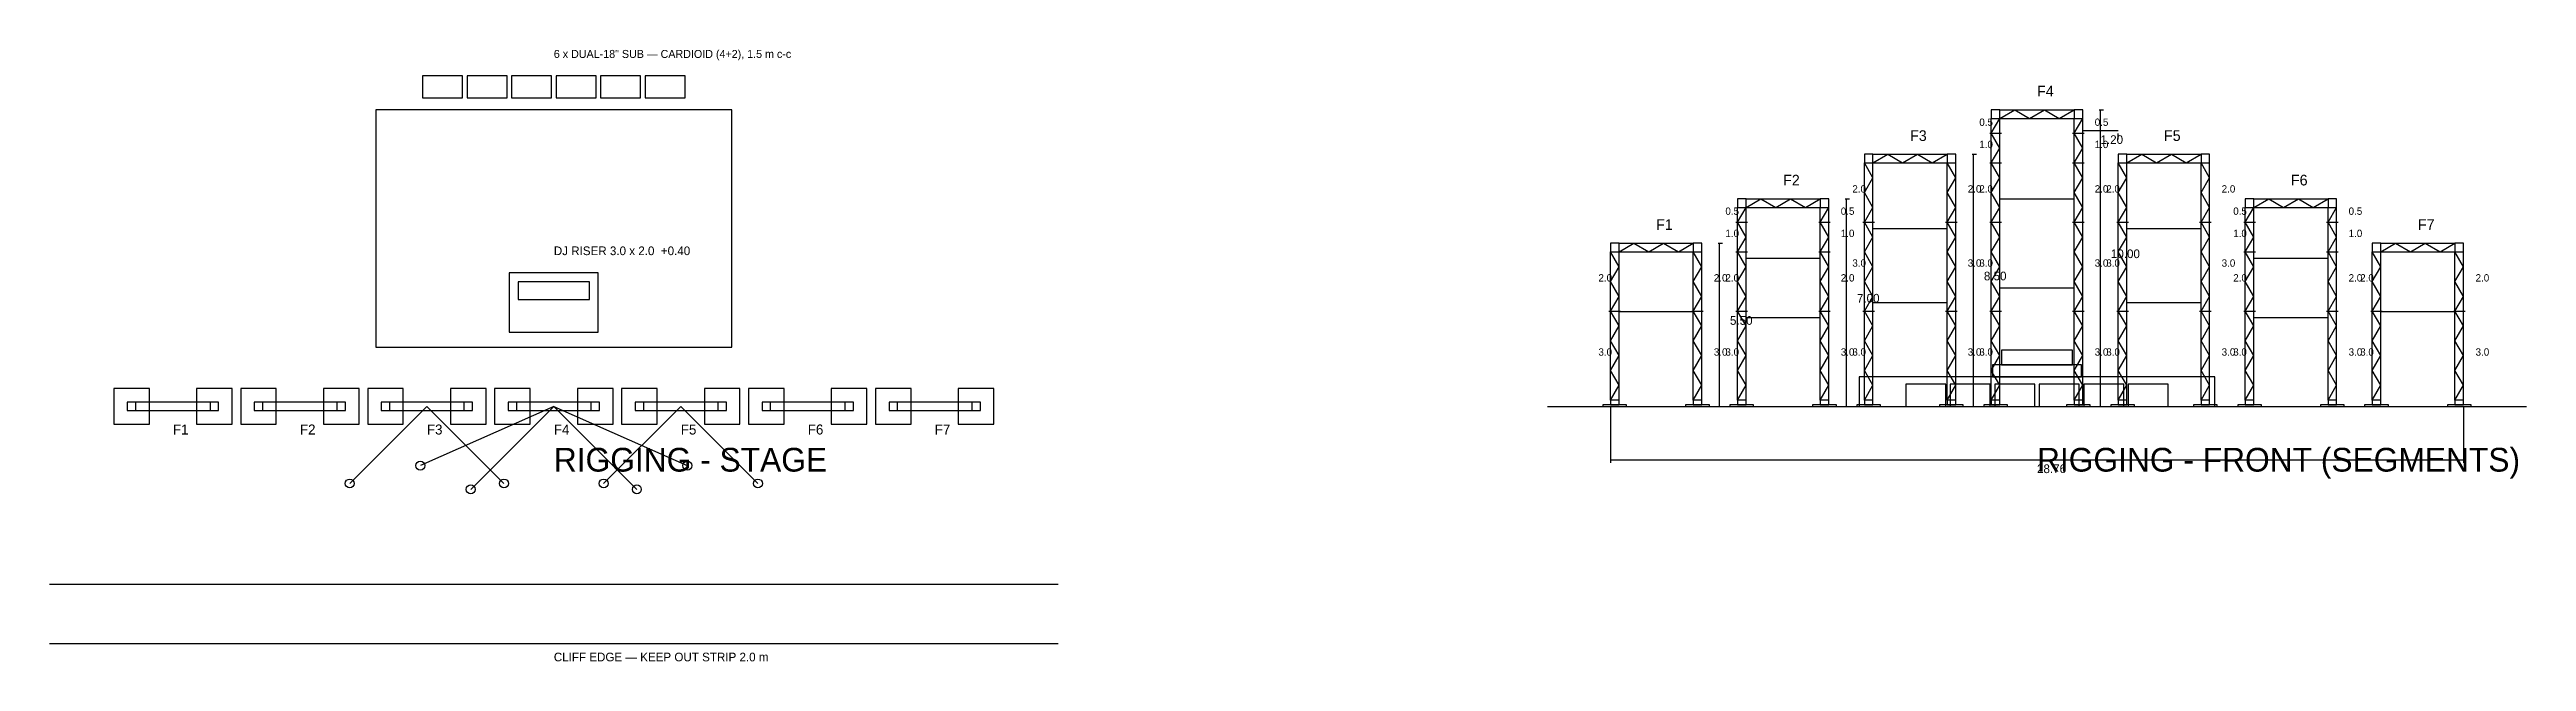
# Model space of a CAD drawing. Header units: metres. Extents: x -17 to 176, y -69 to 37.
# Drawn here: x -17 to 66.5, y -68.6 to -48 of the extents above; entities that cross this region are included whole.
import ezdxf

# ---------------------------------------------------------------- set-up
doc = ezdxf.new("R2010")
doc.units = ezdxf.units.M
for name, color, linetype in [('DIM', 1, 'Continuous'), ('PA', 250, 'Continuous'), ('PIPE', 9, 'Continuous'), ('SITE', 4, 'Continuous'), ('STAGE', 250, 'Continuous'), ('TRUSS', 8, 'Continuous'), ('TXT', 7, 'Continuous'), ('VIEWLABEL', 7, 'Continuous')]:
    doc.layers.add(name, color=color, linetype=linetype)

msp = doc.modelspace()

# ---------------------------------------------------------------- texts
at = {"layer": 'DIM'}
for s, height, p in [('0.5', 0.2475, (48.055, -50.54)), ('0.5', 0.2475, (51.945, -50.54)), ('1.20', 0.2925, (52.14, -51.15)), ('1.0', 0.2475, (48.055, -51.29)), ('1.0', 0.2475, (51.945, -51.29)), ('2.0', 0.2475, (43.775, -52.79)), ('2.0', 0.2475, (47.665, -52.79)), ('2.0', 0.2475, (48.055, -52.79)), ('2.0', 0.2475, (51.945, -52.79)), ('2.0', 0.2475, (52.335, -52.79)), ('2.0', 0.2475, (56.225, -52.79)), ('0.5', 0.2475, (39.495, -53.54)), ('0.5', 0.2475, (43.385, -53.54)), ('0.5', 0.2475, (56.615, -53.54)), ('0.5', 0.2475, (60.505, -53.54)), ('1.0', 0.2475, (39.495, -54.29)), ('1.0', 0.2475, (43.385, -54.29)), ('1.0', 0.2475, (56.615, -54.29)), ('1.0', 0.2475, (60.505, -54.29)), ('3.0', 0.2475, (43.775, -55.29)), ('3.0', 0.2475, (47.665, -55.29)), ('3.0', 0.2475, (48.055, -55.29)), ('3.0', 0.2475, (51.945, -55.29)), ('3.0', 0.2475, (52.335, -55.29)), ('10.00', 0.2925, (52.49, -55)), ('3.0', 0.2475, (56.225, -55.29)), ('2.0', 0.2475, (35.215, -55.79)), ('2.0', 0.2475, (39.105, -55.79)), ('2.0', 0.2475, (39.495, -55.79)), ('2.0', 0.2475, (43.385, -55.79)), ('8.50', 0.2925, (48.21, -55.75)), ('2.0', 0.2475, (56.615, -55.79)), ('2.0', 0.2475, (60.505, -55.79)), ('2.0', 0.2475, (60.895, -55.79)), ('2.0', 0.2475, (64.785, -55.79)), ('7.00', 0.2925, (43.93, -56.5)), ('5.50', 0.2925, (39.65, -57.25)), ('3.0', 0.2475, (35.215, -58.29)), ('3.0', 0.2475, (39.105, -58.29)), ('3.0', 0.2475, (39.495, -58.29)), ('3.0', 0.2475, (43.385, -58.29)), ('3.0', 0.2475, (43.775, -58.29)), ('3.0', 0.2475, (47.665, -58.29)), ('3.0', 0.2475, (48.055, -58.29)), ('3.0', 0.2475, (51.945, -58.29)), ('3.0', 0.2475, (52.335, -58.29)), ('3.0', 0.2475, (56.225, -58.29)), ('3.0', 0.2475, (56.615, -58.29)), ('3.0', 0.2475, (60.505, -58.29)), ('3.0', 0.2475, (60.895, -58.29)), ('3.0', 0.2475, (64.785, -58.29)), ('28.76', 0.2925, (50, -62.25))]:
    msp.add_text(s, height=height, dxfattribs=at).set_placement(p)
at = {"layer": 'SITE'}
msp.add_text('CLIFF EDGE — KEEP OUT STRIP 2.0 m', height=0.2925, dxfattribs=at).set_placement((0, -68.6))
at = {"layer": 'TXT'}
for s, height, p in [('6 x DUAL-18" SUB — CARDIOID (4+2), 1.5 m c-c', 0.27, (0, -48.25)), ('F4', 0.36, (50, -49.55)), ('F3', 0.36, (45.72, -51.05)), ('F5', 0.36, (54.28, -51.05)), ('F2', 0.36, (41.44, -52.55)), ('F6', 0.36, (58.56, -52.55)), ('F1', 0.36, (37.16, -54.05)), ('F7', 0.36, (62.84, -54.05)), ('DJ RISER 3.0 x 2.0  +0.40', 0.2925, (0, -54.9)), ('F1', 0.3375, (-12.84, -60.95)), ('F2', 0.3375, (-8.56, -60.95)), ('F3', 0.3375, (-4.28, -60.95)), ('F4', 0.3375, (0, -60.95)), ('F5', 0.3375, (4.28, -60.95)), ('F6', 0.3375, (8.56, -60.95)), ('F7', 0.3375, (12.84, -60.95))]:
    msp.add_text(s, height=height, dxfattribs=at).set_placement(p)
at = {"layer": 'VIEWLABEL'}
for s, p in [('RIGGING - STAGE', (0, -62.2)), ('RIGGING - FRONT (SEGMENTS)', (50, -62.2))]:
    msp.add_text(s, height=0.8, dxfattribs=at).set_placement(p)

# ---------------------------------------------------------------- linework, layer by layer
at = {"layer": 'DIM'}
for p, q in [((52.09, -50), (52.24, -50)), ((52.14, -60), (52.14, -50)), ((51.54, -50.7), (52.74, -50.7)), ((51.54, -51), (51.54, -50.8)), ((52.74, -51), (52.74, -50.8)), ((47.81, -51.5), (47.96, -51.5)), ((47.86, -60), (47.86, -51.5)), ((43.53, -53), (43.68, -53)), ((43.58, -60), (43.58, -53)), ((39.25, -54.5), (39.4, -54.5)), ((39.3, -60), (39.3, -54.5)), ((-4.28, -60), (-6.88, -62.6)), ((0, -60), (-4.5, -62)), ((-4.28, -60), (-1.68, -62.6)), ((0, -60), (-2.8, -62.8)), ((0, -60), (2.8, -62.8)), ((0, -60), (4.5, -62)), ((4.28, -60), (1.68, -62.6)), ((4.28, -60), (6.88, -62.6)), ((35.62, -60), (35.62, -61.9)), ((39.25, -60), (39.4, -60)), ((43.53, -60), (43.68, -60)), ((47.81, -60), (47.96, -60)), ((52.09, -60), (52.24, -60)), ((64.38, -60), (64.38, -61.9)), ((35.62, -61.8), (64.38, -61.8))]:
    msp.add_line(p, q, dxfattribs=at)
for points in [[(-14.835, -60.6), (-13.635, -60.6), (-13.635, -59.4), (-14.835, -59.4)], [(-12.045, -60.6), (-10.845, -60.6), (-10.845, -59.4), (-12.045, -59.4)], [(-10.555, -60.6), (-9.355, -60.6), (-9.355, -59.4), (-10.555, -59.4)], [(-7.765, -60.6), (-6.565, -60.6), (-6.565, -59.4), (-7.765, -59.4)], [(-6.275, -60.6), (-5.075, -60.6), (-5.075, -59.4), (-6.275, -59.4)], [(-3.485, -60.6), (-2.285, -60.6), (-2.285, -59.4), (-3.485, -59.4)], [(-1.995, -60.6), (-0.795, -60.6), (-0.795, -59.4), (-1.995, -59.4)], [(0.795, -60.6), (1.995, -60.6), (1.995, -59.4), (0.795, -59.4)], [(2.285, -60.6), (3.485, -60.6), (3.485, -59.4), (2.285, -59.4)], [(5.075, -60.6), (6.275, -60.6), (6.275, -59.4), (5.075, -59.4)], [(6.565, -60.6), (7.765, -60.6), (7.765, -59.4), (6.565, -59.4)], [(9.355, -60.6), (10.555, -60.6), (10.555, -59.4), (9.355, -59.4)], [(10.845, -60.6), (12.045, -60.6), (12.045, -59.4), (10.845, -59.4)], [(13.635, -60.6), (14.835, -60.6), (14.835, -59.4), (13.635, -59.4)]]:
    msp.add_lwpolyline(points, close=True, dxfattribs=at)
for centre in [(-6.88, -62.6), (-4.5, -62), (-1.68, -62.6), (1.68, -62.6), (4.5, -62), (6.88, -62.6), (-2.8, -62.8), (2.8, -62.8)]:
    msp.add_circle(centre, 0.15, dxfattribs=at)
at = {"layer": 'PA'}
for points in [[(-4.425, -49.6), (-3.075, -49.6), (-3.075, -48.85), (-4.425, -48.85)], [(-2.925, -49.6), (-1.575, -49.6), (-1.575, -48.85), (-2.925, -48.85)], [(-1.425, -49.6), (-0.075, -49.6), (-0.075, -48.85), (-1.425, -48.85)], [(0.075, -49.6), (1.425, -49.6), (1.425, -48.85), (0.075, -48.85)], [(1.575, -49.6), (2.925, -49.6), (2.925, -48.85), (1.575, -48.85)], [(3.075, -49.6), (4.425, -49.6), (4.425, -48.85), (3.075, -48.85)], [(45.575, -60), (46.925, -60), (46.925, -59.25), (45.575, -59.25)], [(47.075, -60), (48.425, -60), (48.425, -59.25), (47.075, -59.25)], [(48.575, -60), (49.925, -60), (49.925, -59.25), (48.575, -59.25)], [(50.075, -60), (51.425, -60), (51.425, -59.25), (50.075, -59.25)], [(51.575, -60), (52.925, -60), (52.925, -59.25), (51.575, -59.25)], [(53.075, -60), (54.425, -60), (54.425, -59.25), (53.075, -59.25)]]:
    msp.add_lwpolyline(points, close=True, dxfattribs=at)
at = {"layer": 'PIPE'}
for p, q in [((48.75, -53), (51.25, -53)), ((44.47, -54), (46.97, -54)), ((53.03, -54), (55.53, -54)), ((40.19, -55), (42.69, -55)), ((57.31, -55), (59.81, -55)), ((44.47, -56.5), (46.97, -56.5)), ((48.75, -56), (51.25, -56)), ((53.03, -56.5), (55.53, -56.5)), ((35.91, -56.8), (38.41, -56.8)), ((40.19, -57), (42.69, -57)), ((57.31, -57), (59.81, -57)), ((61.59, -56.8), (64.09, -56.8))]:
    msp.add_line(p, q, dxfattribs=at)
at = {"layer": 'SITE'}
for p, q in [((33.5, -60), (66.5, -60)), ((-17, -66), (17, -66)), ((-17, -68), (17, -68))]:
    msp.add_line(p, q, dxfattribs=at)
at = {"layer": 'STAGE'}
for points in [[(-6, -58), (6, -58), (6, -50), (-6, -50)], [(-1.5, -57.5), (1.5, -57.5), (1.5, -55.5), (-1.5, -55.5)], [(-1.2, -56.4), (1.2, -56.4), (1.2, -55.8), (-1.2, -55.8)], [(48.8, -58.6), (51.2, -58.6), (51.2, -58.1), (48.8, -58.1)], [(44, -60), (56, -60), (56, -59), (44, -59)], [(48.5, -59), (51.5, -59), (51.5, -58.6), (48.5, -58.6)]]:
    msp.add_lwpolyline(points, close=True, dxfattribs=at)
at = {"layer": 'TRUSS'}
for p, q in [((48.75, -50), (51.25, -50)), ((48.75, -50.29), (49.25, -50)), ((49.25, -50), (49.75, -50.29)), ((49.75, -50.29), (50.25, -50)), ((50.25, -50), (50.75, -50.29)), ((50.75, -50.29), (51.25, -50)), ((48.41, -50.79), (48.8, -50.79)), ((48.46, -59.79), (48.46, -50.29)), ((48.46, -50.79), (48.75, -50.29)), ((48.75, -51.29), (48.46, -50.79)), ((48.75, -59.79), (48.75, -50.29)), ((48.75, -50.29), (51.25, -50.29)), ((51.2, -50.79), (51.59, -50.79)), ((51.25, -59.79), (51.25, -50.29)), ((51.25, -50.79), (51.54, -50.29)), ((51.54, -51.29), (51.25, -50.79)), ((51.54, -59.79), (51.54, -50.29)), ((44.47, -51.5), (46.97, -51.5)), ((44.47, -51.79), (44.97, -51.5)), ((44.97, -51.5), (45.47, -51.79)), ((45.47, -51.79), (45.97, -51.5)), ((45.97, -51.5), (46.47, -51.79)), ((46.47, -51.79), (46.97, -51.5)), ((48.46, -51.79), (48.75, -51.29)), ((51.25, -51.79), (51.54, -51.29)), ((53.03, -51.5), (55.53, -51.5)), ((53.03, -51.79), (53.53, -51.5)), ((53.53, -51.5), (54.03, -51.79)), ((54.03, -51.79), (54.53, -51.5)), ((54.53, -51.5), (55.03, -51.79)), ((55.03, -51.79), (55.53, -51.5)), ((44.18, -59.79), (44.18, -51.79)), ((44.47, -52.29), (44.18, -51.79)), ((44.18, -52.79), (44.47, -52.29)), ((44.47, -59.79), (44.47, -51.79)), ((44.47, -51.79), (46.97, -51.79)), ((46.97, -59.79), (46.97, -51.79)), ((47.26, -52.29), (46.97, -51.79)), ((46.97, -52.79), (47.26, -52.29)), ((47.26, -59.79), (47.26, -51.79)), ((48.41, -51.79), (48.8, -51.79)), ((48.75, -52.29), (48.46, -51.79)), ((48.46, -52.79), (48.75, -52.29)), ((51.2, -51.79), (51.59, -51.79)), ((51.54, -52.29), (51.25, -51.79)), ((51.25, -52.79), (51.54, -52.29)), ((52.74, -59.79), (52.74, -51.79)), ((53.03, -52.29), (52.74, -51.79)), ((52.74, -52.79), (53.03, -52.29)), ((53.03, -59.79), (53.03, -51.79)), ((53.03, -51.79), (55.53, -51.79)), ((55.53, -59.79), (55.53, -51.79)), ((55.82, -52.29), (55.53, -51.79)), ((55.53, -52.79), (55.82, -52.29)), ((55.82, -59.79), (55.82, -51.79)), ((39.9, -59.79), (39.9, -53.29)), ((39.9, -53.79), (40.19, -53.29)), ((40.19, -53), (42.69, -53)), ((40.19, -53.29), (40.69, -53)), ((40.19, -59.79), (40.19, -53.29)), ((40.19, -53.29), (42.69, -53.29)), ((40.69, -53), (41.19, -53.29)), ((41.19, -53.29), (41.69, -53)), ((41.69, -53), (42.19, -53.29)), ((42.19, -53.29), (42.69, -53)), ((42.69, -59.79), (42.69, -53.29)), ((42.69, -53.79), (42.98, -53.29)), ((42.98, -59.79), (42.98, -53.29)), ((44.47, -53.29), (44.18, -52.79)), ((44.18, -53.79), (44.47, -53.29)), ((47.26, -53.29), (46.97, -52.79)), ((46.97, -53.79), (47.26, -53.29)), ((48.75, -53.29), (48.46, -52.79)), ((48.46, -53.79), (48.75, -53.29)), ((51.54, -53.29), (51.25, -52.79)), ((51.25, -53.79), (51.54, -53.29)), ((53.03, -53.29), (52.74, -52.79)), ((52.74, -53.79), (53.03, -53.29)), ((55.82, -53.29), (55.53, -52.79)), ((55.53, -53.79), (55.82, -53.29)), ((57.02, -59.79), (57.02, -53.29)), ((57.02, -53.79), (57.31, -53.29)), ((57.31, -53), (59.81, -53)), ((57.31, -53.29), (57.81, -53)), ((57.31, -59.79), (57.31, -53.29)), ((57.31, -53.29), (59.81, -53.29)), ((57.81, -53), (58.31, -53.29)), ((58.31, -53.29), (58.81, -53)), ((58.81, -53), (59.31, -53.29)), ((59.31, -53.29), (59.81, -53)), ((59.81, -59.79), (59.81, -53.29)), ((59.81, -53.79), (60.1, -53.29)), ((60.1, -59.79), (60.1, -53.29)), ((39.85, -53.79), (40.24, -53.79)), ((40.19, -54.29), (39.9, -53.79)), ((42.64, -53.79), (43.03, -53.79)), ((42.98, -54.29), (42.69, -53.79)), ((44.13, -53.79), (44.52, -53.79)), ((44.47, -54.29), (44.18, -53.79)), ((46.92, -53.79), (47.31, -53.79)), ((47.26, -54.29), (46.97, -53.79)), ((48.41, -53.79), (48.8, -53.79)), ((48.75, -54.29), (48.46, -53.79)), ((51.2, -53.79), (51.59, -53.79)), ((51.54, -54.29), (51.25, -53.79)), ((52.69, -53.79), (53.08, -53.79)), ((53.03, -54.29), (52.74, -53.79)), ((55.48, -53.79), (55.87, -53.79)), ((55.82, -54.29), (55.53, -53.79)), ((56.97, -53.79), (57.36, -53.79)), ((57.31, -54.29), (57.02, -53.79)), ((59.76, -53.79), (60.15, -53.79)), ((60.1, -54.29), (59.81, -53.79)), ((35.62, -59.79), (35.62, -54.79)), ((35.91, -55.29), (35.62, -54.79)), ((35.91, -54.5), (38.41, -54.5)), ((35.91, -54.79), (36.41, -54.5)), ((35.91, -59.79), (35.91, -54.79)), ((35.91, -54.79), (38.41, -54.79)), ((36.41, -54.5), (36.91, -54.79)), ((36.91, -54.79), (37.41, -54.5)), ((37.41, -54.5), (37.91, -54.79)), ((37.91, -54.79), (38.41, -54.5)), ((38.41, -59.79), (38.41, -54.79)), ((38.7, -55.29), (38.41, -54.79)), ((38.7, -59.79), (38.7, -54.79)), ((39.85, -54.79), (40.24, -54.79)), ((39.9, -54.79), (40.19, -54.29)), ((40.19, -55.29), (39.9, -54.79)), ((42.64, -54.79), (43.03, -54.79)), ((42.69, -54.79), (42.98, -54.29)), ((42.98, -55.29), (42.69, -54.79)), ((44.18, -54.79), (44.47, -54.29)), ((44.47, -55.29), (44.18, -54.79)), ((46.97, -54.79), (47.26, -54.29)), ((47.26, -55.29), (46.97, -54.79)), ((48.46, -54.79), (48.75, -54.29)), ((48.75, -55.29), (48.46, -54.79)), ((51.25, -54.79), (51.54, -54.29)), ((51.54, -55.29), (51.25, -54.79)), ((52.74, -54.79), (53.03, -54.29)), ((53.03, -55.29), (52.74, -54.79)), ((55.53, -54.79), (55.82, -54.29)), ((55.82, -55.29), (55.53, -54.79)), ((56.97, -54.79), (57.36, -54.79)), ((57.02, -54.79), (57.31, -54.29)), ((57.31, -55.29), (57.02, -54.79)), ((59.76, -54.79), (60.15, -54.79)), ((59.81, -54.79), (60.1, -54.29)), ((60.1, -55.29), (59.81, -54.79)), ((61.3, -59.79), (61.3, -54.79)), ((61.59, -55.29), (61.3, -54.79)), ((61.59, -54.5), (64.09, -54.5)), ((61.59, -54.79), (62.09, -54.5)), ((61.59, -59.79), (61.59, -54.79)), ((61.59, -54.79), (64.09, -54.79)), ((62.09, -54.5), (62.59, -54.79)), ((62.59, -54.79), (63.09, -54.5)), ((63.09, -54.5), (63.59, -54.79)), ((63.59, -54.79), (64.09, -54.5)), ((64.09, -59.79), (64.09, -54.79)), ((64.38, -55.29), (64.09, -54.79)), ((64.38, -59.79), (64.38, -54.79)), ((35.62, -55.79), (35.91, -55.29)), ((35.91, -56.29), (35.62, -55.79)), ((38.41, -55.79), (38.7, -55.29)), ((38.7, -56.29), (38.41, -55.79)), ((39.9, -55.79), (40.19, -55.29)), ((40.19, -56.29), (39.9, -55.79)), ((42.69, -55.79), (42.98, -55.29)), ((42.98, -56.29), (42.69, -55.79)), ((44.18, -55.79), (44.47, -55.29)), ((44.47, -56.29), (44.18, -55.79)), ((46.97, -55.79), (47.26, -55.29)), ((47.26, -56.29), (46.97, -55.79)), ((48.46, -55.79), (48.75, -55.29)), ((48.75, -56.29), (48.46, -55.79)), ((51.25, -55.79), (51.54, -55.29)), ((51.54, -56.29), (51.25, -55.79)), ((52.74, -55.79), (53.03, -55.29)), ((53.03, -56.29), (52.74, -55.79)), ((55.53, -55.79), (55.82, -55.29)), ((55.82, -56.29), (55.53, -55.79)), ((57.02, -55.79), (57.31, -55.29)), ((57.31, -56.29), (57.02, -55.79)), ((59.81, -55.79), (60.1, -55.29)), ((60.1, -56.29), (59.81, -55.79)), ((61.3, -55.79), (61.59, -55.29)), ((61.59, -56.29), (61.3, -55.79)), ((64.09, -55.79), (64.38, -55.29)), ((64.38, -56.29), (64.09, -55.79)), ((35.62, -56.79), (35.91, -56.29)), ((38.41, -56.79), (38.7, -56.29)), ((39.9, -56.79), (40.19, -56.29)), ((42.69, -56.79), (42.98, -56.29)), ((44.18, -56.79), (44.47, -56.29)), ((46.97, -56.79), (47.26, -56.29)), ((48.46, -56.79), (48.75, -56.29)), ((51.25, -56.79), (51.54, -56.29)), ((52.74, -56.79), (53.03, -56.29)), ((55.53, -56.79), (55.82, -56.29)), ((57.02, -56.79), (57.31, -56.29)), ((59.81, -56.79), (60.1, -56.29)), ((61.3, -56.79), (61.59, -56.29)), ((64.09, -56.79), (64.38, -56.29)), ((35.57, -56.79), (35.96, -56.79)), ((35.91, -57.29), (35.62, -56.79)), ((35.62, -57.79), (35.91, -57.29)), ((38.36, -56.79), (38.75, -56.79)), ((38.7, -57.29), (38.41, -56.79)), ((38.41, -57.79), (38.7, -57.29)), ((39.85, -56.79), (40.24, -56.79)), ((40.19, -57.29), (39.9, -56.79)), ((39.9, -57.79), (40.19, -57.29)), ((42.64, -56.79), (43.03, -56.79)), ((42.98, -57.29), (42.69, -56.79)), ((42.69, -57.79), (42.98, -57.29)), ((44.13, -56.79), (44.52, -56.79)), ((44.47, -57.29), (44.18, -56.79)), ((44.18, -57.79), (44.47, -57.29)), ((46.92, -56.79), (47.31, -56.79)), ((47.26, -57.29), (46.97, -56.79)), ((46.97, -57.79), (47.26, -57.29)), ((48.41, -56.79), (48.8, -56.79)), ((48.75, -57.29), (48.46, -56.79)), ((48.46, -57.79), (48.75, -57.29)), ((51.2, -56.79), (51.59, -56.79)), ((51.54, -57.29), (51.25, -56.79)), ((51.25, -57.79), (51.54, -57.29)), ((52.69, -56.79), (53.08, -56.79)), ((53.03, -57.29), (52.74, -56.79)), ((52.74, -57.79), (53.03, -57.29)), ((55.48, -56.79), (55.87, -56.79)), ((55.82, -57.29), (55.53, -56.79)), ((55.53, -57.79), (55.82, -57.29)), ((56.97, -56.79), (57.36, -56.79)), ((57.31, -57.29), (57.02, -56.79)), ((57.02, -57.79), (57.31, -57.29)), ((59.76, -56.79), (60.15, -56.79)), ((60.1, -57.29), (59.81, -56.79)), ((59.81, -57.79), (60.1, -57.29)), ((61.25, -56.79), (61.64, -56.79)), ((61.59, -57.29), (61.3, -56.79)), ((61.3, -57.79), (61.59, -57.29)), ((64.04, -56.79), (64.43, -56.79)), ((64.38, -57.29), (64.09, -56.79)), ((64.09, -57.79), (64.38, -57.29)), ((35.91, -58.29), (35.62, -57.79)), ((35.62, -58.79), (35.91, -58.29)), ((38.7, -58.29), (38.41, -57.79)), ((38.41, -58.79), (38.7, -58.29)), ((40.19, -58.29), (39.9, -57.79)), ((39.9, -58.79), (40.19, -58.29)), ((42.98, -58.29), (42.69, -57.79)), ((42.69, -58.79), (42.98, -58.29)), ((44.47, -58.29), (44.18, -57.79)), ((44.18, -58.79), (44.47, -58.29)), ((47.26, -58.29), (46.97, -57.79)), ((46.97, -58.79), (47.26, -58.29)), ((48.75, -58.29), (48.46, -57.79)), ((48.46, -58.79), (48.75, -58.29)), ((51.54, -58.29), (51.25, -57.79)), ((51.25, -58.79), (51.54, -58.29)), ((53.03, -58.29), (52.74, -57.79)), ((52.74, -58.79), (53.03, -58.29)), ((55.82, -58.29), (55.53, -57.79)), ((55.53, -58.79), (55.82, -58.29)), ((57.31, -58.29), (57.02, -57.79)), ((57.02, -58.79), (57.31, -58.29)), ((60.1, -58.29), (59.81, -57.79)), ((59.81, -58.79), (60.1, -58.29)), ((61.59, -58.29), (61.3, -57.79)), ((61.3, -58.79), (61.59, -58.29)), ((64.38, -58.29), (64.09, -57.79)), ((64.09, -58.79), (64.38, -58.29)), ((35.91, -59.29), (35.62, -58.79)), ((38.7, -59.29), (38.41, -58.79)), ((40.19, -59.29), (39.9, -58.79)), ((42.98, -59.29), (42.69, -58.79)), ((44.47, -59.29), (44.18, -58.79)), ((47.26, -59.29), (46.97, -58.79)), ((48.75, -59.29), (48.46, -58.79)), ((51.54, -59.29), (51.25, -58.79)), ((53.03, -59.29), (52.74, -58.79)), ((55.82, -59.29), (55.53, -58.79)), ((57.31, -59.29), (57.02, -58.79)), ((60.1, -59.29), (59.81, -58.79)), ((61.59, -59.29), (61.3, -58.79)), ((64.38, -59.29), (64.09, -58.79)), ((35.62, -59.79), (35.91, -59.29)), ((38.41, -59.79), (38.7, -59.29)), ((39.9, -59.79), (40.19, -59.29)), ((42.69, -59.79), (42.98, -59.29)), ((44.18, -59.79), (44.47, -59.29)), ((46.97, -59.79), (47.26, -59.29)), ((48.46, -59.79), (48.75, -59.29)), ((51.25, -59.79), (51.54, -59.29)), ((52.74, -59.79), (53.03, -59.29)), ((55.53, -59.79), (55.82, -59.29)), ((57.02, -59.79), (57.31, -59.29)), ((59.81, -59.79), (60.1, -59.29)), ((61.3, -59.79), (61.59, -59.29)), ((64.09, -59.79), (64.38, -59.29))]:
    msp.add_line(p, q, dxfattribs=at)
for points in [[(48.46, -50.29), (48.75, -50.29), (48.75, -50), (48.46, -50)], [(51.25, -50.29), (51.54, -50.29), (51.54, -50), (51.25, -50)], [(44.18, -51.79), (44.47, -51.79), (44.47, -51.5), (44.18, -51.5)], [(46.97, -51.79), (47.26, -51.79), (47.26, -51.5), (46.97, -51.5)], [(52.74, -51.79), (53.03, -51.79), (53.03, -51.5), (52.74, -51.5)], [(55.53, -51.79), (55.82, -51.79), (55.82, -51.5), (55.53, -51.5)], [(39.9, -53.29), (40.19, -53.29), (40.19, -53), (39.9, -53)], [(42.69, -53.29), (42.98, -53.29), (42.98, -53), (42.69, -53)], [(57.02, -53.29), (57.31, -53.29), (57.31, -53), (57.02, -53)], [(59.81, -53.29), (60.1, -53.29), (60.1, -53), (59.81, -53)], [(35.62, -54.79), (35.91, -54.79), (35.91, -54.5), (35.62, -54.5)], [(38.41, -54.79), (38.7, -54.79), (38.7, -54.5), (38.41, -54.5)], [(61.3, -54.79), (61.59, -54.79), (61.59, -54.5), (61.3, -54.5)], [(64.09, -54.79), (64.38, -54.79), (64.38, -54.5), (64.09, -54.5)], [(-14.38, -60.145), (-11.3, -60.145), (-11.3, -59.855), (-14.38, -59.855)], [(-14.38, -60.145), (-14.09, -60.145), (-14.09, -59.855), (-14.38, -59.855)], [(-11.59, -60.145), (-11.3, -60.145), (-11.3, -59.855), (-11.59, -59.855)], [(-10.1, -60.145), (-7.02, -60.145), (-7.02, -59.855), (-10.1, -59.855)], [(-10.1, -60.145), (-9.81, -60.145), (-9.81, -59.855), (-10.1, -59.855)], [(-7.31, -60.145), (-7.02, -60.145), (-7.02, -59.855), (-7.31, -59.855)], [(-5.82, -60.145), (-2.74, -60.145), (-2.74, -59.855), (-5.82, -59.855)], [(-5.82, -60.145), (-5.53, -60.145), (-5.53, -59.855), (-5.82, -59.855)], [(-3.03, -60.145), (-2.74, -60.145), (-2.74, -59.855), (-3.03, -59.855)], [(-1.54, -60.145), (1.54, -60.145), (1.54, -59.855), (-1.54, -59.855)], [(-1.54, -60.145), (-1.25, -60.145), (-1.25, -59.855), (-1.54, -59.855)], [(1.25, -60.145), (1.54, -60.145), (1.54, -59.855), (1.25, -59.855)], [(2.74, -60.145), (5.82, -60.145), (5.82, -59.855), (2.74, -59.855)], [(2.74, -60.145), (3.03, -60.145), (3.03, -59.855), (2.74, -59.855)], [(5.53, -60.145), (5.82, -60.145), (5.82, -59.855), (5.53, -59.855)], [(7.02, -60.145), (10.1, -60.145), (10.1, -59.855), (7.02, -59.855)], [(7.02, -60.145), (7.31, -60.145), (7.31, -59.855), (7.02, -59.855)], [(9.81, -60.145), (10.1, -60.145), (10.1, -59.855), (9.81, -59.855)], [(11.3, -60.145), (14.38, -60.145), (14.38, -59.855), (11.3, -59.855)], [(11.3, -60.145), (11.59, -60.145), (11.59, -59.855), (11.3, -59.855)], [(14.09, -60.145), (14.38, -60.145), (14.38, -59.855), (14.09, -59.855)], [(35.365, -60), (36.165, -60), (36.165, -59.95), (35.365, -59.95)], [(35.62, -59.95), (35.91, -59.95), (35.91, -59.79), (35.62, -59.79)], [(38.155, -60), (38.955, -60), (38.955, -59.95), (38.155, -59.95)], [(38.41, -59.95), (38.7, -59.95), (38.7, -59.79), (38.41, -59.79)], [(39.645, -60), (40.445, -60), (40.445, -59.95), (39.645, -59.95)], [(39.9, -59.95), (40.19, -59.95), (40.19, -59.79), (39.9, -59.79)], [(42.435, -60), (43.235, -60), (43.235, -59.95), (42.435, -59.95)], [(42.69, -59.95), (42.98, -59.95), (42.98, -59.79), (42.69, -59.79)], [(43.925, -60), (44.725, -60), (44.725, -59.95), (43.925, -59.95)], [(44.18, -59.95), (44.47, -59.95), (44.47, -59.79), (44.18, -59.79)], [(46.715, -60), (47.515, -60), (47.515, -59.95), (46.715, -59.95)], [(46.97, -59.95), (47.26, -59.95), (47.26, -59.79), (46.97, -59.79)], [(48.205, -60), (49.005, -60), (49.005, -59.95), (48.205, -59.95)], [(48.46, -59.95), (48.75, -59.95), (48.75, -59.79), (48.46, -59.79)], [(50.995, -60), (51.795, -60), (51.795, -59.95), (50.995, -59.95)], [(51.25, -59.95), (51.54, -59.95), (51.54, -59.79), (51.25, -59.79)], [(52.485, -60), (53.285, -60), (53.285, -59.95), (52.485, -59.95)], [(52.74, -59.95), (53.03, -59.95), (53.03, -59.79), (52.74, -59.79)], [(55.275, -60), (56.075, -60), (56.075, -59.95), (55.275, -59.95)], [(55.53, -59.95), (55.82, -59.95), (55.82, -59.79), (55.53, -59.79)], [(56.765, -60), (57.565, -60), (57.565, -59.95), (56.765, -59.95)], [(57.02, -59.95), (57.31, -59.95), (57.31, -59.79), (57.02, -59.79)], [(59.555, -60), (60.355, -60), (60.355, -59.95), (59.555, -59.95)], [(59.81, -59.95), (60.1, -59.95), (60.1, -59.79), (59.81, -59.79)], [(61.045, -60), (61.845, -60), (61.845, -59.95), (61.045, -59.95)], [(61.3, -59.95), (61.59, -59.95), (61.59, -59.79), (61.3, -59.79)], [(63.835, -60), (64.635, -60), (64.635, -59.95), (63.835, -59.95)], [(64.09, -59.95), (64.38, -59.95), (64.38, -59.79), (64.09, -59.79)]]:
    msp.add_lwpolyline(points, close=True, dxfattribs=at)

msp.set_redraw_order([(e.dxf.handle, doc.entitydb.next_handle()) for e in msp.query("TEXT MTEXT ATTDEF DIMENSION ARC_DIMENSION")])  # texts and dimensions are drawn at this point

doc.saveas('drawing.dxf')
